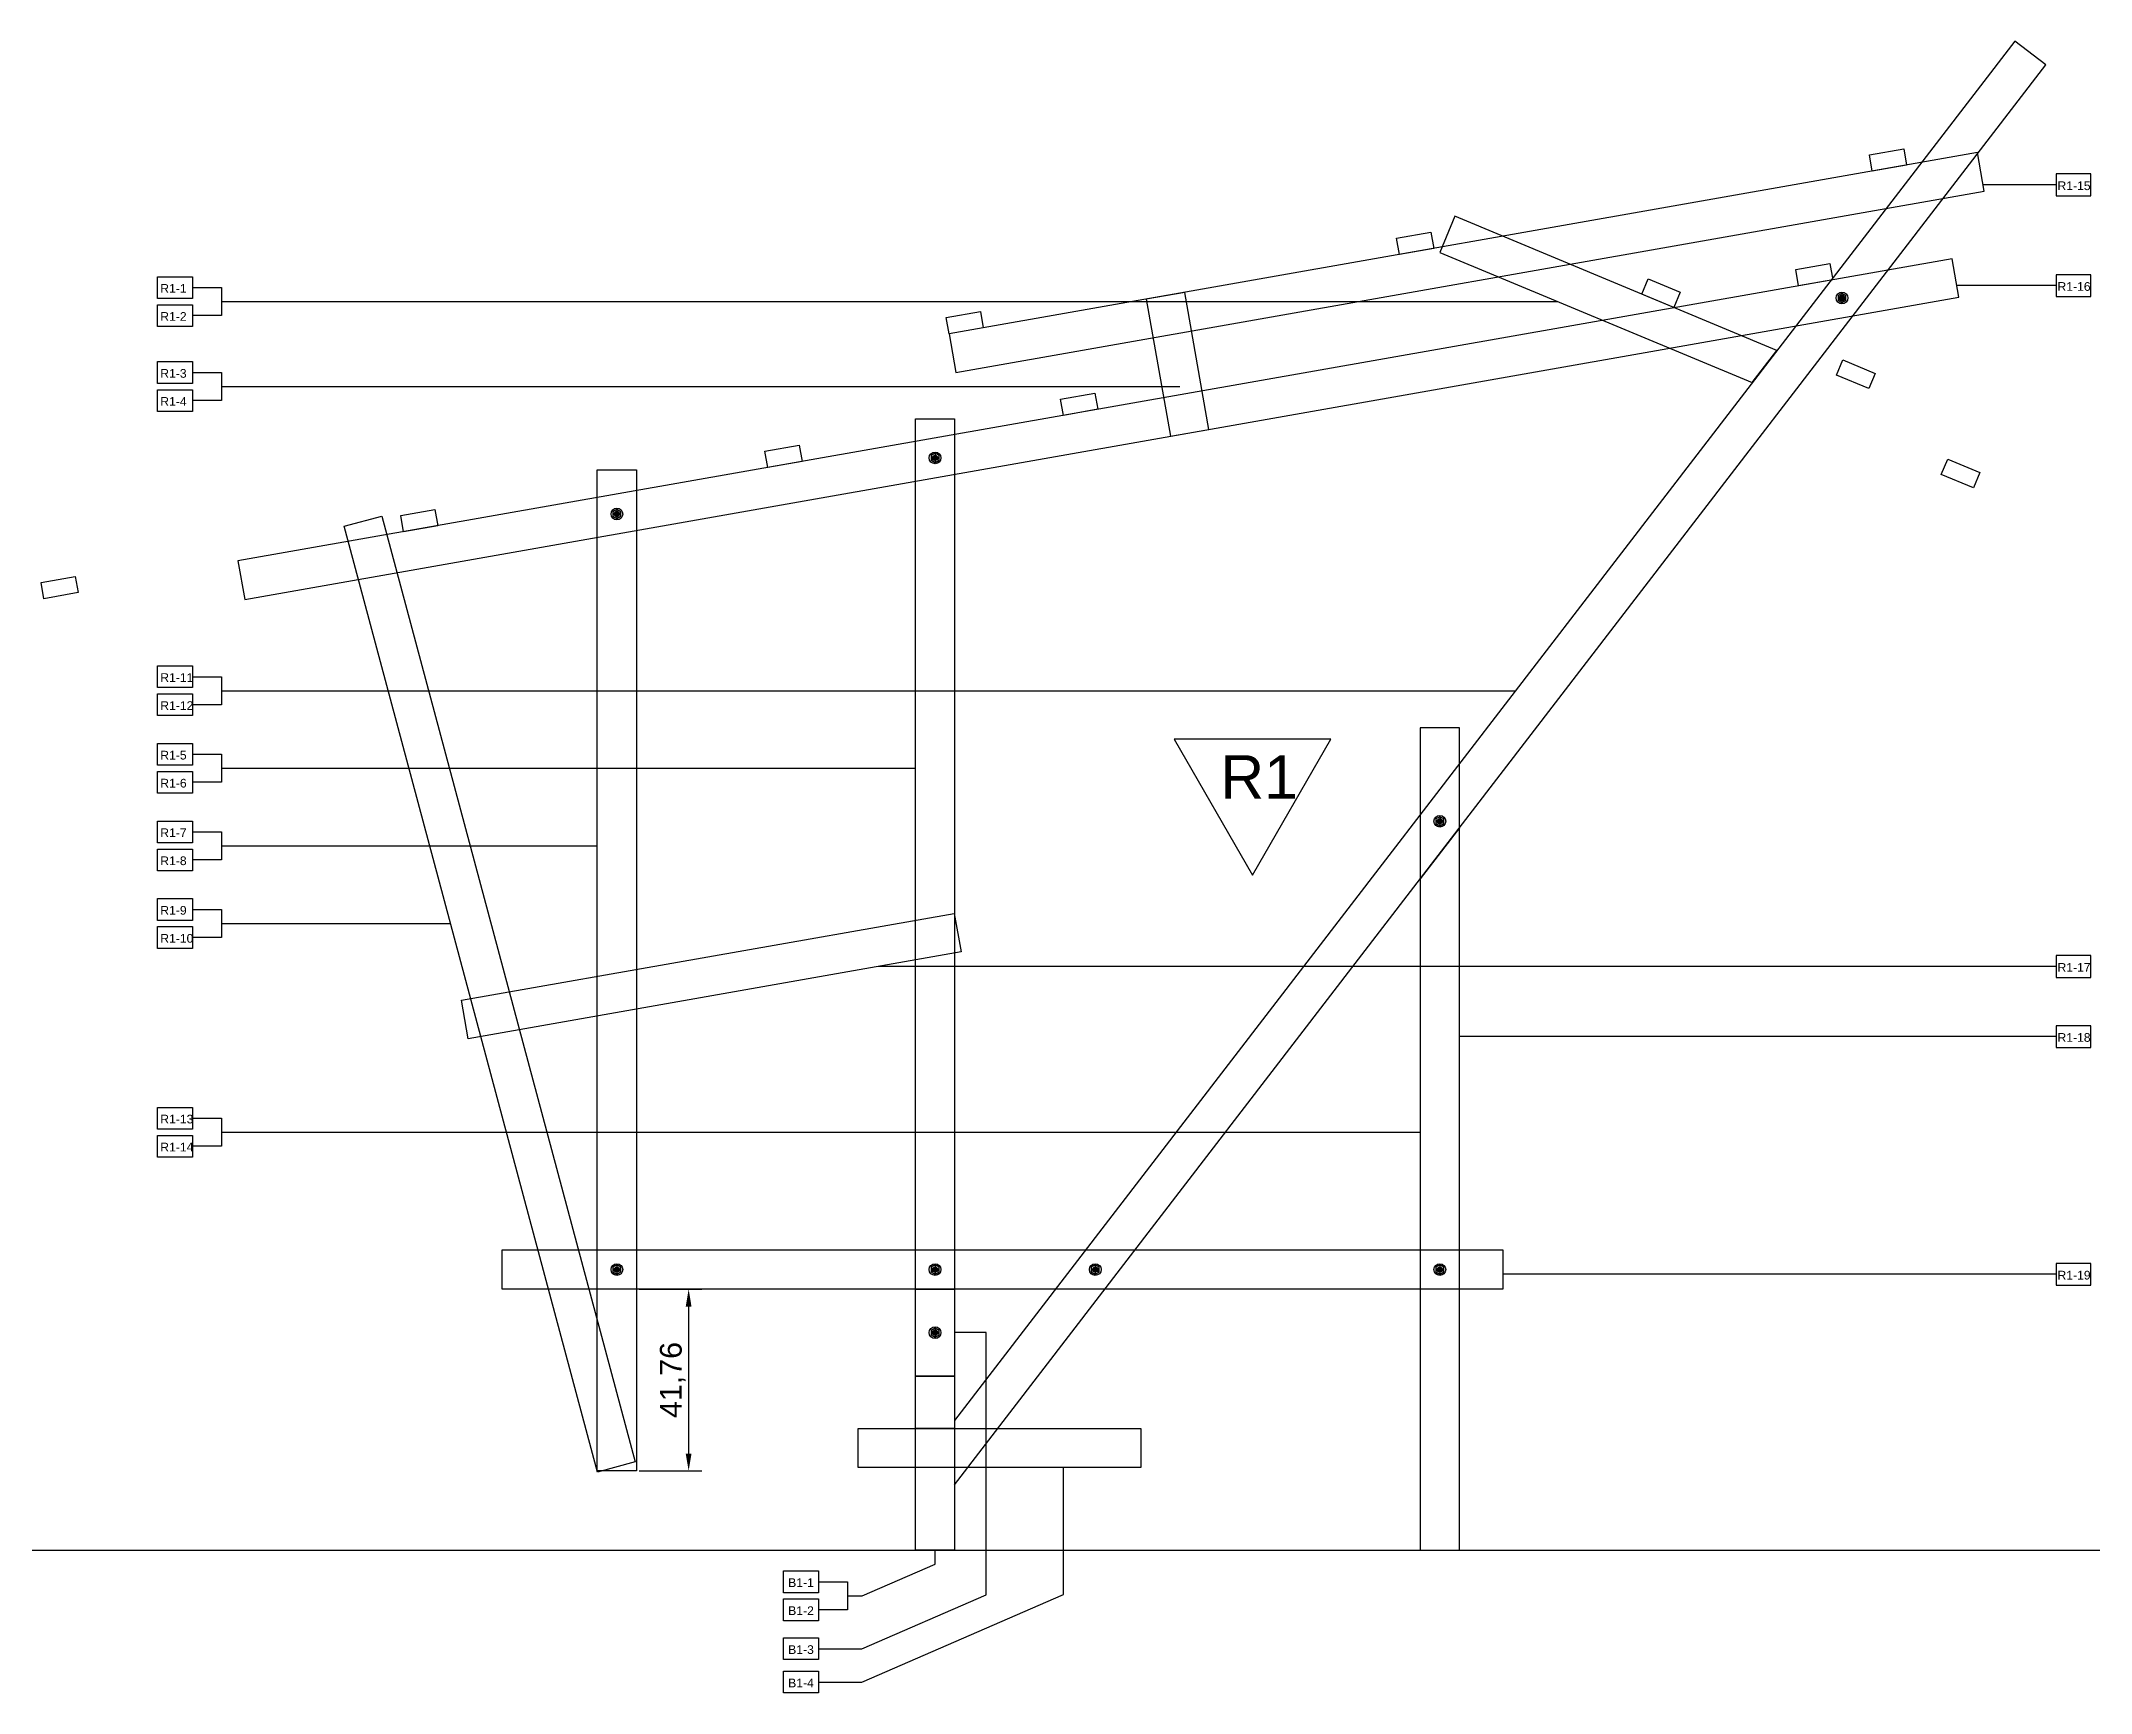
# Model space of a CAD drawing. Header units: millimetres. Extents: x -2666 to 6286, y -11880 to 4849.
# Drawn here: x -1144.2 to -673.1, y -4881.7 to -4502.1 of the extents above; entities that cross this region are included whole.
import ezdxf

# ---------------------------------------------------------------- set-up
doc = ezdxf.new("R2010")
doc.units = ezdxf.units.MM
for name, color, linetype in [('0-rib-base', 10, 'Continuous'), ('0-rib1', 6, 'Continuous'), ('1-螺桿鑽洞', 7, 'Continuous'), ('座標', 3, 'Continuous'), ('樑', 4, 'Continuous'), ('編號標示', 30, 'Continuous'), ('編號標示線', 44, 'Continuous')]:
    doc.layers.add(name, color=color, linetype=linetype)
for name, color, linetype, plot in [('1-墊圈', 4, 'Continuous', False), ('1-螺絲頭', 9, 'Continuous', False), ('default', 11, 'Continuous', False)]:
    doc.layers.add(name, color=color, linetype=linetype, plot=plot)
doc.styles.get("Standard").update_dxf_attribs({"font": 'arial.ttf'})
doc.dimstyles.new('短柱', dxfattribs={"dimtxt": 3, "dimasz": 4, "dimexe": 3, "dimexo": 0.625, "dimtad": 1, "dimtxsty": 'Standard', "dimcen": 2.5, "dimadec": 0, "dimazin": 0, "dimtfac": 1, "dimtmove": 1, "dimatfit": 1, "dimldrblk": 'ORIGIN', "dimfxl": 0, "dimarcsym": 0})

msp = doc.modelspace()

# ---------------------------------------------------------------- texts
at = {"layer": '座標', "insert": (-873.18, -4666.242), "char_height": 10, "attachment_point": 1}
msp.add_mtext_dynamic_manual_height_columns('R1', width=22.24738, gutter_width=12.5, heights=[0], dxfattribs=at)
at = {"layer": '編號標示'}
for s, p in [('R1-15', (-680.782, -4536.38)), ('R1-1', (-1116.782, -4559.976)), ('R1-16', (-680.782, -4559.531)), ('R1-2', (-1116.782, -4566.417)), ('R1-3', (-1116.782, -4579.503)), ('R1-4', (-1116.782, -4585.944)), ('R1-11', (-1116.782, -4649.397)), ('R1-12', (-1116.782, -4655.838)), ('R1-5', (-1116.782, -4667.227)), ('R1-6', (-1116.782, -4673.668)), ('R1-7', (-1116.782, -4685.056)), ('R1-8', (-1116.782, -4691.497)), ('R1-9', (-1116.782, -4702.886)), ('R1-10', (-1116.782, -4709.327)), ('R1-17', (-680.782, -4715.996)), ('R1-18', (-680.782, -4732.095)), ('R1-13', (-1116.782, -4750.851)), ('R1-14', (-1116.782, -4757.292)), ('R1-19', (-680.782, -4786.717)), ('B1-1', (-972.485, -4857.376)), ('B1-2', (-972.485, -4863.817)), ('B1-3', (-972.485, -4872.762)), ('B1-4', (-972.485, -4880.429))]:
    msp.add_text(s, height=2, dxfattribs=at).set_placement(p)

# ---------------------------------------------------------------- blocks, each defined once
blk = doc.blocks.new('螺栓組')
h = blk.add_hatch()
h.set_pattern_fill('JIS_WOOD', color=256, scale=0.1, style=0)
edge = h.paths.add_edge_path()
edge.add_arc((0, 0), 0.6, 0, 360)
at = {"layer": '1-墊圈'}
blk.add_circle((0, 0), 1.35, dxfattribs=at)
at = {"layer": '1-螺桿鑽洞'}
for points in [[(1.05, 0), (-1.05, 0)], [(0, -0.91), (0, 0.91)]]:
    blk.add_lwpolyline(points, dxfattribs=at)
blk.add_circle((0, 0), 0.6, dxfattribs=at)
at = {"layer": '1-螺絲頭'}
blk.add_lwpolyline([(-0.52, 0.91), (-1.05, 0), (-0.52, -0.91), (0.52, -0.91), (1.05, 0), (0.52, 0.91)], close=True, dxfattribs=at)
blk = doc.blocks.new('*D272')
at = {"color": 0, "lineweight": -2}
for p, q in [((-1006.72, -4788.93), (-992.36, -4788.93)), ((-995.36, -4792.93), (-995.36, -4826.7)), ((-1006.72, -4830.7), (-992.36, -4830.7))]:
    blk.add_line(p, q, dxfattribs=at)
at = {"color": 0}
for points in [[(-996.03, -4792.93), (-994.7, -4792.93), (-995.36, -4788.93)], [(-996.03, -4826.7), (-994.7, -4826.7), (-995.36, -4830.7)]]:
    blk.add_solid(points, dxfattribs=at)
at = {"layer": 'Defpoints', "color": 0}
for p in [(-1007.35, -4788.93), (-1007.35, -4830.7), (-995.36, -4830.7)]:
    blk.add_point(p, dxfattribs=at)
at = {"color": 0, "insert": (-998.99, -4809.81), "char_height": 5, "attachment_point": 5, "rotation": 90}
blk.add_mtext('41,76', dxfattribs=at)
blk = doc.blocks.new('_Origin')
at = {"color": 0, "linetype": 'ByBlock', "lineweight": -2}
blk.add_line((0, 0), (-1, 0), dxfattribs=at)
blk.add_circle((0, 0), 0.5, dxfattribs=at)

# ---------------------------------------------------------------- dimensions: what is measured, and where the dimension line sits
dim = msp.add_linear_dim(base=(-995.365, -4830.696), p1=(-1007.35, -4788.932), p2=(-1007.35, -4830.696), angle=90, dimstyle='短柱', override={"dimtxt": 5, "dimtoh": 1, "dimfxl": 50})
dim.commit()
dim.dimension.update_dxf_attribs({"geometry": '*D272', "text_midpoint": (-998.994, -4809.814)})

# ---------------------------------------------------------------- linework, layer by layer
at = {"layer": '0-rib-base'}
for points in [[(-808.226, -4779.932), (-808.226, -4788.932), (-1038.226, -4788.932), (-1038.226, -4779.932)], [(-943.226, -4820.932), (-943.226, -4788.932), (-934.226, -4788.932), (-934.226, -4820.932)], [(-943.226, -4848.932), (-943.226, -4808.932), (-934.226, -4808.932), (-934.226, -4848.932)], [(-956.411, -4829.932), (-956.411, -4820.932), (-891.411, -4820.932), (-891.411, -4829.932)]]:
    msp.add_lwpolyline(points, close=True, dxfattribs=at)
at = {"layer": '0-rib1'}
for points in [[(-934.226, -4833.862), (-683.46, -4507.609), (-690.596, -4502.124), (-934.226, -4819.094), (-934.226, -4833.862)], [(-935.514, -4569.431), (-936.174, -4565.689)], [(-1046.01, -4731.408), (-1047.573, -4722.545), (-934.32, -4702.576), (-932.757, -4711.439), (-1046.01, -4731.408)]]:
    msp.add_lwpolyline(points, dxfattribs=at)
for points in [[(-935.514, -4569.431), (-933.951, -4578.295), (-697.597, -4536.619), (-699.16, -4527.756)], [(-819.3, -4542.409), (-822.759, -4550.718), (-750.928, -4580.618), (-745.251, -4573.233)], [(-1098.938, -4621.602), (-1097.375, -4630.465), (-703.452, -4561.006), (-705.014, -4552.143)], [(-881.35, -4559.881), (-890.213, -4561.443), (-884.656, -4592.957), (-875.793, -4591.394)], [(-943.226, -4808.932), (-943.226, -4588.932), (-934.226, -4588.932), (-934.226, -4808.932)], [(-1016.35, -4830.696), (-1016.35, -4600.696), (-1007.35, -4600.696), (-1007.35, -4830.696)], [(-1016.316, -4830.954), (-1074.55, -4613.621), (-1065.857, -4611.292), (-1007.622, -4828.625)], [(-818.226, -4779.932), (-818.226, -4659.932), (-827.226, -4659.932), (-827.226, -4779.932)], [(-827.226, -4694.652), (-827.226, -4848.932), (-818.226, -4848.932), (-818.226, -4682.943)]]:
    msp.add_lwpolyline(points, close=True, dxfattribs=at)
at = {"layer": 'default'}
msp.add_line((-1224.726, -4848.932), (-333.726, -4848.932), dxfattribs=at)
at = {"layer": '座標'}
msp.add_lwpolyline([(-883.782, -4662.572), (-865.772, -4693.767), (-847.762, -4662.572)], close=True, dxfattribs=at)
at = {"layer": '樑'}
for points in [[(-716.127, -4526.889), (-715.467, -4530.631), (-723.346, -4532.02), (-724.006, -4528.278), (-716.127, -4526.889)], [(-824.772, -4546.046), (-824.112, -4549.788), (-831.99, -4551.177), (-832.65, -4547.435), (-824.772, -4546.046)], [(-733.06, -4553.229), (-732.4, -4556.972), (-740.278, -4558.361), (-740.938, -4554.618), (-733.06, -4553.229)], [(-767.486, -4559.861), (-768.946, -4563.369), (-776.332, -4560.295), (-774.871, -4556.787), (-767.486, -4559.861)], [(-928.296, -4564.3), (-927.636, -4568.042), (-935.514, -4569.431), (-936.174, -4565.689), (-928.296, -4564.3)], [(-722.71, -4578.5), (-724.17, -4582.008), (-731.556, -4578.933), (-730.096, -4575.425), (-722.71, -4578.5)], [(-901.99, -4583.016), (-901.33, -4586.758), (-909.208, -4588.148), (-909.868, -4584.405), (-901.99, -4583.016)], [(-969.937, -4594.997), (-969.277, -4598.739), (-977.156, -4600.129), (-977.816, -4596.386), (-969.937, -4594.997)], [(-698.63, -4601.305), (-700.09, -4604.813), (-707.476, -4601.739), (-706.015, -4598.23), (-698.63, -4601.305)], [(-1053.65, -4609.758), (-1052.99, -4613.5), (-1060.869, -4614.889), (-1061.528, -4611.147), (-1053.65, -4609.758)], [(-1136.315, -4625.146), (-1135.655, -4628.889), (-1143.533, -4630.278), (-1144.193, -4626.536), (-1136.315, -4625.146)]]:
    msp.add_lwpolyline(points, dxfattribs=at)
at = {"layer": '編號標示'}
for points in [[(-673.079, -4537.682), (-673.079, -4532.682), (-681.079, -4532.682), (-681.079, -4537.682)], [(-1117.386, -4561.279), (-1117.386, -4556.279), (-1109.386, -4556.279), (-1109.386, -4561.279)], [(-673.079, -4560.833), (-673.079, -4555.833), (-681.079, -4555.833), (-681.079, -4560.833)], [(-1117.386, -4567.72), (-1117.386, -4562.72), (-1109.386, -4562.72), (-1109.386, -4567.72)], [(-1117.386, -4580.805), (-1117.386, -4575.805), (-1109.386, -4575.805), (-1109.386, -4580.805)], [(-1117.386, -4587.246), (-1117.386, -4582.246), (-1109.386, -4582.246), (-1109.386, -4587.246)], [(-1117.386, -4650.7), (-1117.386, -4645.7), (-1109.386, -4645.7), (-1109.386, -4650.7)], [(-1117.386, -4657.141), (-1117.386, -4652.141), (-1109.386, -4652.141), (-1109.386, -4657.141)], [(-1117.386, -4668.529), (-1117.386, -4663.529), (-1109.386, -4663.529), (-1109.386, -4668.529)], [(-1117.386, -4674.97), (-1117.386, -4669.97), (-1109.386, -4669.97), (-1109.386, -4674.97)], [(-1117.386, -4686.359), (-1117.386, -4681.359), (-1109.386, -4681.359), (-1109.386, -4686.359)], [(-1117.386, -4692.8), (-1117.386, -4687.8), (-1109.386, -4687.8), (-1109.386, -4692.8)], [(-1117.386, -4704.188), (-1117.386, -4699.188), (-1109.386, -4699.188), (-1109.386, -4704.188)], [(-1117.386, -4710.629), (-1117.386, -4705.629), (-1109.386, -4705.629), (-1109.386, -4710.629)], [(-673.079, -4717.299), (-673.079, -4712.299), (-681.079, -4712.299), (-681.079, -4717.299)], [(-673.079, -4733.398), (-673.079, -4728.398), (-681.079, -4728.398), (-681.079, -4733.398)], [(-1117.386, -4752.154), (-1117.386, -4747.154), (-1109.386, -4747.154), (-1109.386, -4752.154)], [(-1117.386, -4758.595), (-1117.386, -4753.595), (-1109.386, -4753.595), (-1109.386, -4758.595)], [(-673.079, -4788.019), (-673.079, -4783.019), (-681.079, -4783.019), (-681.079, -4788.019)], [(-973.543, -4858.678), (-973.543, -4853.678), (-965.543, -4853.678), (-965.543, -4858.678)], [(-973.543, -4865.12), (-973.543, -4860.12), (-965.543, -4860.12), (-965.543, -4865.12)], [(-973.543, -4874.065), (-973.543, -4869.065), (-965.543, -4869.065), (-965.543, -4874.065)], [(-973.543, -4881.732), (-973.543, -4876.732), (-965.543, -4876.732), (-965.543, -4881.732)]]:
    msp.add_lwpolyline(points, close=True, dxfattribs=at)
for points in [[(-1109.386, -4558.779), (-1102.684, -4558.779), (-1102.684, -4565.22), (-1109.386, -4565.22)], [(-1109.386, -4578.305), (-1102.684, -4578.305), (-1102.684, -4584.746), (-1109.386, -4584.746)], [(-1109.386, -4648.2), (-1102.684, -4648.2), (-1102.684, -4654.641), (-1109.386, -4654.641)], [(-1109.386, -4666.029), (-1102.684, -4666.029), (-1102.684, -4672.47), (-1109.386, -4672.47)], [(-1109.386, -4683.859), (-1102.684, -4683.859), (-1102.684, -4690.3), (-1109.386, -4690.3)], [(-1109.386, -4701.688), (-1102.684, -4701.688), (-1102.684, -4708.129), (-1109.386, -4708.129)], [(-1109.386, -4749.654), (-1102.684, -4749.654), (-1102.684, -4756.095), (-1109.386, -4756.095)]]:
    msp.add_lwpolyline(points, dxfattribs=at)
at = {"layer": '編號標示線'}
for p, q in [((-681.079, -4535.182), (-697.851, -4535.182)), ((-681.079, -4558.333), (-703.923, -4558.333)), ((-1102.684, -4561.999), (-795.657, -4561.999)), ((-1102.684, -4581.526), (-882.458, -4581.526)), ((-1102.684, -4651.42), (-805.348, -4651.42)), ((-681.079, -4714.799), (-951.813, -4714.799)), ((-681.079, -4730.898), (-818.226, -4730.898)), ((-681.079, -4785.519), (-808.226, -4785.519))]:
    msp.add_line(p, q, dxfattribs=at)
for points in [[(-1102.684, -4669.25), (-943.226, -4669.25)], [(-1102.684, -4687.079), (-1016.35, -4687.079)], [(-1102.684, -4704.909), (-1050.089, -4704.909)], [(-1102.684, -4752.874), (-827.226, -4752.874)], [(-965.543, -4871.565), (-955.557, -4871.565), (-926.96, -4859.163), (-926.96, -4798.932), (-934.226, -4798.932)], [(-965.543, -4879.232), (-955.557, -4879.232), (-909.184, -4859.121), (-909.184, -4829.932)], [(-958.84, -4859.399), (-955.505, -4859.399), (-938.674, -4852.1), (-938.674, -4848.932)], [(-965.543, -4856.178), (-958.84, -4856.178), (-958.84, -4862.62), (-965.543, -4862.62)]]:
    msp.add_lwpolyline(points, dxfattribs=at)

# ---------------------------------------------------------------- block references
at = {"layer": '1-螺桿鑽洞', "rotation": 90}
for p in [(-938.726, -4597.922), (-1011.85, -4610.816), (-822.726, -4681.413), (-1011.85, -4784.432), (-938.726, -4784.432), (-901.909, -4784.432), (-822.726, -4784.432), (-938.726, -4798.932)]:
    msp.add_blockref('螺栓組', p, dxfattribs=at)
at = {"layer": '編號標示', "rotation": 90}
msp.add_blockref('螺栓組', (-730.305, -4561.172), dxfattribs=at)

msp.set_redraw_order([(e.dxf.handle, doc.entitydb.next_handle()) for e in msp.query("TEXT MTEXT ATTDEF DIMENSION ARC_DIMENSION")])  # texts and dimensions are drawn at this point

doc.saveas('drawing.dxf')
